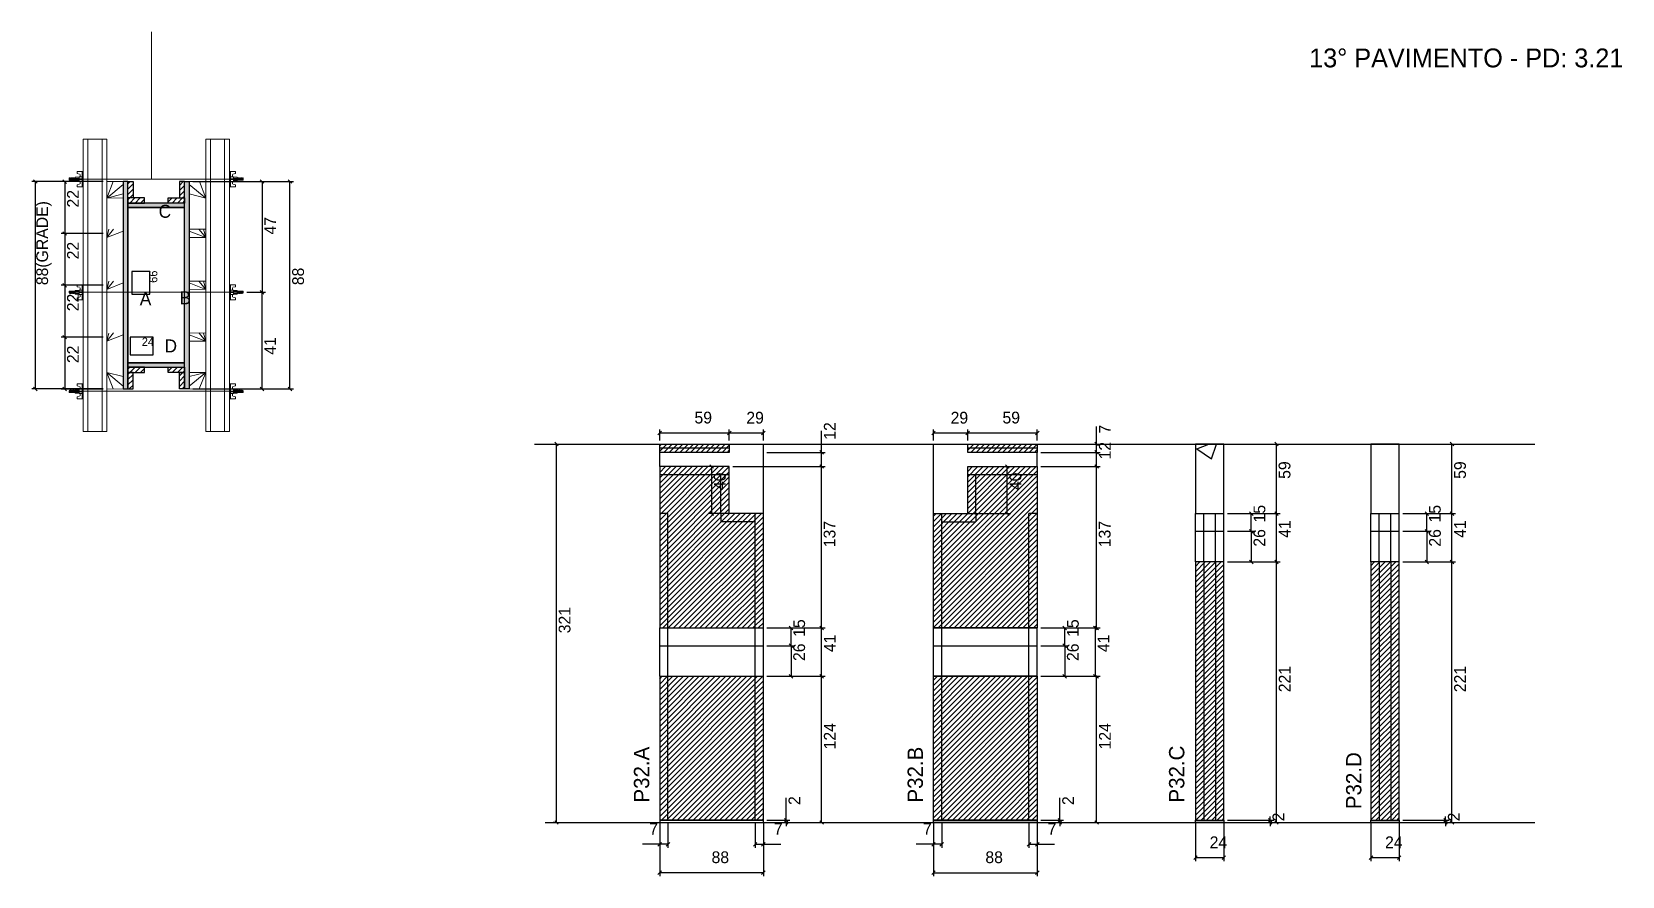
# Model space of a CAD drawing. Header units: metres. Extents: x 2913 to 4262, y 1805 to 2521.
import ezdxf

# ---------------------------------------------------------------- set-up
doc = ezdxf.new("R2010")
doc.units = ezdxf.units.M
for name, color, linetype in [('CHAPA', 7, 'Continuous'), ('COTA', 7, 'Continuous'), ('Hachura', 7, 'Continuous'), ('Madeira', 7, 'Continuous'), ('NIVEL 2° PAV.', 7, 'Continuous'), ('NOMENCLATURA', 7, 'Continuous'), ('Nível', 7, 'Continuous'), ('Painéis', 7, 'Continuous'), ('Perfil Metálico', 7, 'Continuous'), ('SARR_2.2x7', 7, 'Continuous'), ('SARRAFO', 7, 'Continuous'), ('Texto Seção', 7, 'Continuous'), ('TEXTO_GERAL', 7, 'Continuous')]:
    doc.layers.add(name, color=color, linetype=linetype)

msp = doc.modelspace()

# ---------------------------------------------------------------- texts
at = {"layer": 'COTA', "color": 241, "lineweight": 25}
for s, p in [('88(GRADE)', (2926.3, 2306.4)), ('22', (2952.4, 2372.3)), ('47', (3119.7, 2349.4)), ('22', (2952.4, 2328.3)), ('88', (3143.4, 2306.4)), ('22', (2952.4, 2284.3)), ('22', (2952.4, 2240.3)), ('41', (3119.7, 2247.4))]:
    msp.add_text(s, height=10, rotation=90, dxfattribs=at).set_placement(p)
at = {"layer": 'COTA', "color": 1, "lineweight": 25}
msp.add_text('66', height=7, rotation=90, dxfattribs=at).set_placement((3019, 2308.4))
msp.add_text('24', height=7, dxfattribs=at).set_placement((3005.8, 2254.9))
at = {"layer": 'COTA', "color": 240, "lineweight": 25}
for s, p in [('59', (3474.7, 2189.1)), ('29', (3518.7, 2189)), ('29', (3692, 2189)), ('59', (3736, 2189.1)), ('7', (3436.4, 1840.2)), ('7', (3542.1, 1840.2)), ('7', (3668.6, 1840.2)), ('7', (3774.3, 1840.2)), ('24', (3911.8, 1828.8)), ('24', (4060.6, 1828.8)), ('88', (3489.2, 1816.1)), ('88', (3721.5, 1816.1))]:
    msp.add_text(s, height=10, dxfattribs=at).set_placement(p)
for s, p in [('12', (3594.5, 2175.3)), ('7', (3827.9, 2180.5)), ('12', (3827.9, 2158.6)), ('40', (3501.2, 2132.6)), ('40', (3752, 2132.6)), ('59', (3980.3, 2142.1)), ('59', (4129.2, 2142.1)), ('137', (3594.3, 2084.1)), ('137', (3827.7, 2084.1)), ('221', (3980.4, 1961.1)), ('221', (4129.2, 1961.1)), ('124', (3594.5, 1912.6)), ('124', (3827.9, 1912.6)), ('2', (3564.5, 1865.4)), ('2', (3796.7, 1865.4)), ('2', (3975.1, 1851.6)), ('2', (4123.9, 1851.6))]:
    msp.add_text(s, height=10, rotation=90, dxfattribs=at).set_placement(p)
at = {"layer": 'NIVEL 2° PAV.', "color": 240, "lineweight": 25}
msp.add_text('321', height=10, rotation=90, dxfattribs=at).set_placement((3369.5, 2011.1))
at = {"layer": 'NOMENCLATURA', "color": 2, "lineweight": 25}
msp.add_text('13° PAVIMENTO - PD: 3.21', height=16, dxfattribs=at).set_placement((3996.2, 2491.2))
at = {"layer": 'Painéis', "color": 240, "lineweight": 25}
for s, p in [('15', (3959, 2105.1)), ('15', (4107.8, 2105.1)), ('41', (3980.4, 2092.1)), ('41', (4129.2, 2092.1)), ('26', (3959, 2084.6)), ('26', (4107.9, 2084.6)), ('15', (3568.5, 2008.1)), ('15', (3800.7, 2008.1)), ('26', (3568.5, 1987.6)), ('41', (3594.5, 1995.1)), ('26', (3800.7, 1987.6)), ('41', (3826.7, 1995.1))]:
    msp.add_text(s, height=10, rotation=90, dxfattribs=at).set_placement(p)
at = {"layer": 'Texto Seção', "color": 7, "lineweight": 15}
for s, p in [('P32.A', (3436.3, 1867.5)), ('P32.B', (3668.5, 1867.5)), ('P32.C', (3890.3, 1867.5)), ('P32.D', (4040.5, 1861.9))]:
    msp.add_text(s, height=13, rotation=90, dxfattribs=at).set_placement(p)
at = {"layer": 'TEXTO_GERAL', "color": 7, "lineweight": 25}
for s, p in [('C', (3020.1, 2363.6)), ('A', (3004.1, 2289.4)), ('B', (3037.8, 2290.2)), ('D', (3025.1, 2249.4))]:
    msp.add_text(s, height=11, dxfattribs=at).set_placement(p)

# ---------------------------------------------------------------- hatches: boundary and pattern name
at = {"layer": 'COTA'}
h = msp.add_hatch(dxfattribs=at)
h.set_pattern_fill('AR-CONC')
h.paths.add_polyline_path([(3899.8, 2112.6), (3923.8, 2112.6), (3923.8, 2171.6), (3899.8, 2171.6), (3899.8, 2112.6)])
h = msp.add_hatch(dxfattribs=at)
h.set_pattern_fill('AR-CONC')
h.paths.add_polyline_path([(4048.6, 2112.6), (4072.6, 2112.6), (4072.6, 2171.6), (4048.6, 2171.6), (4048.6, 2112.6)])
at = {"layer": 'Hachura'}
h = msp.add_hatch(color=7, dxfattribs=at)
h.dxf.hatch_style = 1
h.paths.add_polyline_path([(2994.1, 2394.4), (2990.1, 2394.4), (2990.1, 2218.4), (2994.1, 2218.4), (2994.1, 2394.4)])
h = msp.add_hatch(dxfattribs=at)
h.set_pattern_fill('ANSI31')
h.paths.add_polyline_path([(2994.1, 2380.4), (2998.5, 2380.4), (2998.5, 2394.4), (2994.1, 2394.4), (2994.1, 2380.4)])
h = msp.add_hatch(dxfattribs=at)
h.set_pattern_fill('ANSI31')
h.paths.add_polyline_path([(3042.1, 2380.4), (3037.7, 2380.4), (3037.7, 2394.4), (3042.1, 2394.4), (3042.1, 2380.4)])
h = msp.add_hatch(color=7, dxfattribs=at)
h.dxf.hatch_style = 1
h.paths.add_polyline_path([(3042.1, 2394.4), (3046.1, 2394.4), (3046.1, 2218.4), (3042.1, 2218.4), (3042.1, 2394.4)])
h = msp.add_hatch(dxfattribs=at)
h.set_pattern_fill('ANSI31')
h.paths.add_polyline_path([(2994.1, 2376), (2994.1, 2380.4), (3008.1, 2380.4), (3008.1, 2376), (2994.1, 2376)])
h = msp.add_hatch(color=7, dxfattribs=at)
h.dxf.hatch_style = 1
h.paths.add_polyline_path([(3042.1, 2372.4), (3042.1, 2376), (2994.1, 2376), (2994.1, 2372.4), (3042.1, 2372.4)])
h = msp.add_hatch(color=7, dxfattribs=at)
h.dxf.hatch_style = 1
h.paths.add_polyline_path([(3042.1, 2372.4), (3042.1, 2376), (2994.1, 2376), (2994.1, 2372.4), (3042.1, 2372.4)])
h = msp.add_hatch(dxfattribs=at)
h.set_pattern_fill('ANSI31')
h.paths.add_polyline_path([(3042.1, 2376), (3042.1, 2380.4), (3028.1, 2380.4), (3028.1, 2376), (3042.1, 2376)])
h = msp.add_hatch(color=7, dxfattribs=at)
h.dxf.hatch_style = 1
h.paths.add_polyline_path([(3042.1, 2236.8), (3042.1, 2240.4), (2994.1, 2240.4), (2994.1, 2236.8), (3042.1, 2236.8)])
h = msp.add_hatch(color=7, dxfattribs=at)
h.dxf.hatch_style = 1
h.paths.add_polyline_path([(3042.1, 2236.8), (3042.1, 2240.4), (2994.1, 2240.4), (2994.1, 2236.8), (3042.1, 2236.8)])
h = msp.add_hatch(dxfattribs=at)
h.set_pattern_fill('ANSI31')
h.paths.add_polyline_path([(2994.1, 2232.4), (2994.1, 2236.8), (3008.1, 2236.8), (3008.1, 2232.4), (2994.1, 2232.4)])
h = msp.add_hatch(dxfattribs=at)
h.set_pattern_fill('ANSI31')
h.paths.add_polyline_path([(2994.1, 2232.4), (2998.5, 2232.4), (2998.5, 2218.4), (2994.1, 2218.4), (2994.1, 2232.4)])
h = msp.add_hatch(dxfattribs=at)
h.set_pattern_fill('ANSI31')
h.paths.add_polyline_path([(3042.1, 2232.4), (3042.1, 2236.8), (3028.1, 2236.8), (3028.1, 2232.4), (3042.1, 2232.4)])
h = msp.add_hatch(dxfattribs=at)
h.set_pattern_fill('ANSI31')
h.paths.add_polyline_path([(3042.1, 2232.4), (3037.7, 2232.4), (3037.7, 2218.4), (3042.1, 2218.4), (3042.1, 2232.4)])
h = msp.add_hatch(dxfattribs=at)
h.set_pattern_fill('ANSI31')
h.paths.add_polyline_path([(3533.2, 1974.6), (3445.2, 1974.6), (3445.2, 1852.6), (3533.2, 1852.6), (3533.2, 1974.6)])
h.paths.add_polyline_path([(3504.2, 2164.6), (3504.2, 2171.6), (3445.2, 2171.6), (3445.2, 2164.6), (3504.2, 2164.6)])
h.paths.add_polyline_path([(3533.2, 2112.6), (3504.2, 2112.6), (3504.2, 2152.6), (3445.2, 2152.6), (3445.2, 2112.6), (3445.2, 2112.6), (3445.2, 2015.6), (3533.2, 2015.6), (3533.2, 2112.6)])
h = msp.add_hatch(dxfattribs=at)
h.set_pattern_fill('ANSI31')
h.paths.add_polyline_path([(3677.5, 1974.6), (3765.5, 1974.6), (3765.5, 1852.6), (3677.5, 1852.6), (3677.5, 1974.6)])
h.paths.add_polyline_path([(3706.5, 2164.6), (3706.5, 2171.6), (3765.5, 2171.6), (3765.5, 2164.6), (3706.5, 2164.6)])
h.paths.add_polyline_path([(3677.5, 2112.6), (3706.5, 2112.6), (3706.5, 2152.6), (3765.5, 2152.6), (3765.5, 2112.6), (3765.5, 2112.6), (3765.5, 2015.6), (3677.5, 2015.6), (3677.5, 2112.6)])
h = msp.add_hatch(dxfattribs=at)
h.set_pattern_fill('ANSI31')
h.paths.add_polyline_path([(3923.8, 2071.6), (3899.8, 2071.6), (3899.8, 1852.6), (3923.8, 1852.6), (3923.8, 2071.6)])
h = msp.add_hatch(dxfattribs=at)
h.set_pattern_fill('ANSI31')
h.paths.add_polyline_path([(4072.6, 2071.6), (4048.6, 2071.6), (4048.6, 1852.6), (4072.6, 1852.6), (4072.6, 2071.6)])

# ---------------------------------------------------------------- linework, layer by layer
at = {"layer": 'CHAPA', "color": 1, "lineweight": 25}
for points in [[(2994.1, 2394.4), (2990.1, 2394.4), (2990.1, 2218.4), (2994.1, 2218.4)], [(2994.1, 2394.4), (2990.1, 2394.4), (2990.1, 2218.4), (2994.1, 2218.4)], [(3042.1, 2394.4), (3046.1, 2394.4), (3046.1, 2218.4), (3042.1, 2218.4)], [(3042.1, 2394.4), (3046.1, 2394.4), (3046.1, 2218.4), (3042.1, 2218.4)], [(3042.1, 2372.4), (3042.1, 2376), (2994.1, 2376), (2994.1, 2372.4)], [(3042.1, 2372.4), (3042.1, 2376), (2994.1, 2376), (2994.1, 2372.4)], [(3042.1, 2236.8), (3042.1, 2240.4), (2994.1, 2240.4), (2994.1, 2236.8)], [(3042.1, 2236.8), (3042.1, 2240.4), (2994.1, 2240.4), (2994.1, 2236.8)]]:
    msp.add_lwpolyline(points, close=True, dxfattribs=at)
at = {"layer": 'COTA', "color": 241, "lineweight": 25}
for p, q in [((2973.1, 2394.4), (2912.5, 2394.4)), ((2915.5, 2218.4), (2915.5, 2394.4)), ((2973.1, 2394.3), (2937.4, 2394.3)), ((2940.4, 2394.3), (2940.4, 2350.3)), ((3049.1, 2394.4), (3134.5, 2394.4)), ((3083.1, 2394.4), (3110.8, 2394.4)), ((3107.8, 2394.4), (3107.8, 2300.4)), ((3131.5, 2218.4), (3131.5, 2394.4)), ((2973.1, 2350.3), (2937.4, 2350.3)), ((2973.1, 2350.3), (2937.4, 2350.3)), ((2940.4, 2350.3), (2940.4, 2306.3)), ((2973.1, 2306.3), (2937.4, 2306.3)), ((2973.1, 2306.3), (2937.4, 2306.3)), ((2940.4, 2306.3), (2940.4, 2262.3)), ((3094.9, 2300.4), (3110.8, 2300.4)), ((3094.9, 2300.4), (3110.8, 2300.4)), ((3107.8, 2218.4), (3107.8, 2300.4)), ((2973.1, 2262.3), (2937.4, 2262.3)), ((2973.1, 2262.3), (2937.4, 2262.3)), ((2940.4, 2262.3), (2940.4, 2218.3)), ((2973.1, 2218.4), (2912.5, 2218.4)), ((2973.1, 2218.3), (2937.4, 2218.3)), ((3049.1, 2218.4), (3134.5, 2218.4)), ((3083.1, 2218.4), (3110.8, 2218.4)), ((3445.2, 2152.6), (3445.2, 2164.6)), ((3504.2, 2171.6), (3533.2, 2171.6)), ((3533.2, 2112.6), (3533.2, 2171.6)), ((3677.5, 2112.6), (3677.5, 2171.6)), ((3677.5, 2171.6), (3706.5, 2171.6)), ((3765.5, 2152.6), (3765.5, 2164.6))]:
    msp.add_line(p, q, dxfattribs=at)
at = {"layer": 'COTA', "color": 0, "lineweight": 25}
for p, q in [((2917, 2392.9), (2914, 2395.9)), ((2941.9, 2392.8), (2938.9, 2395.8)), ((3109.3, 2392.9), (3106.3, 2395.9)), ((3133, 2392.9), (3130, 2395.9)), ((2938.9, 2351.8), (2941.9, 2348.8)), ((2941.9, 2348.8), (2938.9, 2351.8)), ((2938.9, 2307.8), (2941.9, 2304.8)), ((2941.9, 2304.8), (2938.9, 2307.8)), ((3109.3, 2298.9), (3106.3, 2301.9)), ((3106.3, 2301.9), (3109.3, 2298.9)), ((2938.9, 2263.8), (2941.9, 2260.8)), ((2941.9, 2260.8), (2938.9, 2263.8)), ((2914, 2219.9), (2917, 2216.9)), ((2938.9, 2219.8), (2941.9, 2216.8)), ((3106.3, 2219.9), (3109.3, 2216.9)), ((3130, 2219.9), (3133, 2216.9)), ((3446.7, 2182.5), (3443.7, 2179.5)), ((3502.7, 2179.5), (3505.7, 2182.5)), ((3505.7, 2182.5), (3502.7, 2179.5)), ((3531.7, 2179.5), (3534.7, 2182.5)), ((3679, 2182.5), (3676, 2179.5)), ((3705, 2179.5), (3708, 2182.5)), ((3708, 2182.5), (3705, 2179.5)), ((3764, 2179.5), (3767, 2182.5)), ((3817.4, 2170.1), (3814.4, 2173.1)), ((3970, 2170.1), (3967, 2173.1)), ((4118.8, 2170.1), (4115.8, 2173.1)), ((3584.1, 2163.1), (3581.1, 2166.1)), ((3817.4, 2163.1), (3814.4, 2166.1)), ((3814.4, 2166.1), (3817.4, 2163.1)), ((3490.8, 2151.1), (3487.8, 2154.1)), ((3584.1, 2151.1), (3581.1, 2154.1)), ((3581.1, 2154.1), (3584.1, 2151.1)), ((3741.6, 2151.1), (3738.6, 2154.1)), ((3817.4, 2151.1), (3814.4, 2154.1)), ((3814.4, 2154.1), (3817.4, 2151.1)), ((3487.8, 2114.1), (3490.8, 2111.1)), ((3738.6, 2114.1), (3741.6, 2111.1)), ((3967, 2114.1), (3970, 2111.1)), ((4115.8, 2114.1), (4118.8, 2111.1)), ((3970, 2070.1), (3967, 2073.1)), ((4118.8, 2070.1), (4115.8, 2073.1)), ((3581.1, 2017.1), (3584.1, 2014.1)), ((3814.4, 2017.1), (3817.4, 2014.1)), ((3584.1, 1973.1), (3581.1, 1976.1)), ((3817.4, 1973.1), (3814.4, 1976.1)), ((3551, 1854.1), (3554, 1851.1)), ((3554, 1849.1), (3551, 1852.1)), ((3581.1, 1852.1), (3584.1, 1849.1)), ((3783.2, 1854.1), (3786.2, 1851.1)), ((3786.2, 1849.1), (3783.2, 1852.1)), ((3814.4, 1852.1), (3817.4, 1849.1)), ((3961.6, 1854.1), (3964.6, 1851.1)), ((3964.6, 1849.1), (3961.6, 1852.1)), ((3967, 1852.1), (3970, 1849.1)), ((4110.4, 1854.1), (4113.4, 1851.1)), ((4113.4, 1849.1), (4110.4, 1852.1)), ((4115.8, 1852.1), (4118.8, 1849.1)), ((3446.7, 1833.6), (3443.7, 1830.6)), ((3450.7, 1830.6), (3453.7, 1833.6)), ((3527.7, 1833.6), (3524.7, 1830.6)), ((3531.7, 1830.6), (3534.7, 1833.6)), ((3679, 1833.6), (3676, 1830.6)), ((3683, 1830.6), (3686, 1833.6)), ((3760, 1833.6), (3757, 1830.6)), ((3764, 1830.6), (3767, 1833.6)), ((3901.3, 1822.3), (3898.3, 1819.3)), ((3922.3, 1819.3), (3925.3, 1822.3)), ((4050.1, 1822.3), (4047.1, 1819.3)), ((4071.1, 1819.3), (4074.1, 1822.3)), ((3446.7, 1809.5), (3443.7, 1806.5)), ((3531.7, 1806.5), (3534.7, 1809.5)), ((3679, 1809.5), (3676, 1806.5)), ((3764, 1806.5), (3767, 1809.5))]:
    msp.add_line(p, q, dxfattribs=at)
at = {"layer": 'COTA', "color": 180, "lineweight": 25}
for p, q in [((3012.5, 2317.9), (2997.5, 2317.9)), ((2997.5, 2317.9), (2997.5, 2298.9)), ((3012.5, 2298.9), (3012.5, 2317.9)), ((2997.5, 2298.9), (3012.5, 2298.9)), ((3015.6, 2262.4), (2996, 2262.4)), ((2996, 2262.4), (2996, 2247.4)), ((3015.6, 2247.4), (3015.6, 2262.4)), ((2996, 2247.4), (3015.6, 2247.4))]:
    msp.add_line(p, q, dxfattribs=at)
at = {"layer": 'COTA', "color": 4, "lineweight": 25}
for p, q in [((3815.9, 2171.6), (3815.9, 2186.4)), ((3445.2, 2174.6), (3445.2, 2184)), ((3504.2, 2181), (3445.2, 2181)), ((3504.2, 2174.6), (3504.2, 2184)), ((3504.2, 2174.6), (3504.2, 2184)), ((3533.2, 2181), (3504.2, 2181)), ((3533.2, 2174.6), (3533.2, 2184)), ((3582.6, 2164.6), (3582.6, 2182.9)), ((3677.5, 2174.6), (3677.5, 2184)), ((3706.5, 2181), (3677.5, 2181)), ((3706.5, 2174.6), (3706.5, 2184)), ((3706.5, 2174.6), (3706.5, 2184)), ((3765.5, 2181), (3706.5, 2181)), ((3765.5, 2174.6), (3765.5, 2184)), ((3536.2, 2164.6), (3585.6, 2164.6)), ((3582.6, 2152.6), (3582.6, 2164.6)), ((3768.5, 2171.6), (3818.9, 2171.6)), ((3768.5, 2164.6), (3818.9, 2164.6)), ((3768.5, 2164.6), (3818.9, 2164.6)), ((3815.9, 2164.6), (3815.9, 2171.6)), ((3815.9, 2152.6), (3815.9, 2164.6)), ((3926.8, 2171.6), (3971.5, 2171.6)), ((3968.5, 2112.6), (3968.5, 2171.6)), ((4075.6, 2171.6), (4120.3, 2171.6)), ((4117.3, 2112.6), (4117.3, 2171.6)), ((3501.2, 2152.6), (3486.3, 2152.6)), ((3489.3, 2112.6), (3489.3, 2152.6)), ((3507.2, 2152.6), (3585.6, 2152.6)), ((3507.2, 2152.6), (3585.6, 2152.6)), ((3582.6, 2015.6), (3582.6, 2152.6)), ((3709.5, 2152.6), (3743.1, 2152.6)), ((3740.1, 2112.6), (3740.1, 2152.6)), ((3768.5, 2152.6), (3818.9, 2152.6)), ((3768.5, 2152.6), (3818.9, 2152.6)), ((3815.9, 2015.6), (3815.9, 2152.6)), ((3501.2, 2112.6), (3486.3, 2112.6)), ((3709.5, 2112.6), (3743.1, 2112.6)), ((3926.8, 2112.6), (3971.5, 2112.6)), ((4075.6, 2112.6), (4120.3, 2112.6)), ((3926.8, 2071.6), (3971.5, 2071.6)), ((3968.5, 1850.6), (3968.5, 2071.6)), ((4075.6, 2071.6), (4120.3, 2071.6)), ((4117.3, 1850.6), (4117.3, 2071.6)), ((3536.2, 2015.6), (3585.6, 2015.6)), ((3768.5, 2015.6), (3818.9, 2015.6)), ((3536.2, 1974.6), (3585.6, 1974.6)), ((3582.6, 1850.6), (3582.6, 1974.6)), ((3768.5, 1974.6), (3818.9, 1974.6)), ((3815.9, 1850.6), (3815.9, 1974.6)), ((3552.5, 1852.6), (3552.5, 1871.4)), ((3784.7, 1852.6), (3784.7, 1871.4)), ((3445.2, 1849.6), (3445.2, 1805)), ((3452.2, 1849.6), (3452.2, 1829.1)), ((3526.2, 1849.6), (3526.2, 1829.1)), ((3533.2, 1849.6), (3533.2, 1805)), ((3536.2, 1852.6), (3555.5, 1852.6)), ((3536.2, 1850.6), (3555.5, 1850.6)), ((3536.2, 1850.6), (3585.6, 1850.6)), ((3552.5, 1850.6), (3552.5, 1852.6)), ((3552.5, 1850.6), (3552.5, 1847.6)), ((3677.5, 1849.6), (3677.5, 1805)), ((3684.5, 1849.6), (3684.5, 1829.1)), ((3758.5, 1849.6), (3758.5, 1829.1)), ((3765.5, 1849.6), (3765.5, 1805)), ((3768.5, 1852.6), (3787.7, 1852.6)), ((3768.5, 1850.6), (3787.7, 1850.6)), ((3768.5, 1850.6), (3818.9, 1850.6)), ((3784.7, 1850.6), (3784.7, 1852.6)), ((3784.7, 1850.6), (3784.7, 1847.6)), ((3899.8, 1849.6), (3899.8, 1817.8)), ((3923.8, 1849.6), (3923.8, 1817.8)), ((3926.8, 1852.6), (3966.1, 1852.6)), ((3926.8, 1850.6), (3966.1, 1850.6)), ((3926.8, 1850.6), (3971.5, 1850.6)), ((3963.1, 1852.6), (3963.1, 1855.6)), ((3963.1, 1850.6), (3963.1, 1852.6)), ((3963.1, 1850.6), (3963.1, 1847.6)), ((4048.6, 1849.6), (4048.6, 1817.8)), ((4072.6, 1849.6), (4072.6, 1817.8)), ((4075.6, 1852.6), (4114.9, 1852.6)), ((4075.6, 1850.6), (4114.9, 1850.6)), ((4075.6, 1850.6), (4120.3, 1850.6)), ((4111.9, 1852.6), (4111.9, 1855.6)), ((4111.9, 1850.6), (4111.9, 1852.6)), ((4111.9, 1850.6), (4111.9, 1847.6)), ((3445.2, 1847.6), (3445.2, 1829.1)), ((3533.2, 1847.6), (3533.2, 1829.1)), ((3677.5, 1847.6), (3677.5, 1829.1)), ((3765.5, 1847.6), (3765.5, 1829.1)), ((3445.2, 1832.1), (3430.5, 1832.1)), ((3452.2, 1832.1), (3445.2, 1832.1)), ((3526.2, 1832.1), (3533.2, 1832.1)), ((3533.2, 1832.1), (3548, 1832.1)), ((3677.5, 1832.1), (3662.7, 1832.1)), ((3684.5, 1832.1), (3677.5, 1832.1)), ((3758.5, 1832.1), (3765.5, 1832.1)), ((3765.5, 1832.1), (3780.2, 1832.1)), ((3533.2, 1808), (3445.2, 1808)), ((3677.5, 1808), (3765.5, 1808)), ((3899.8, 1820.8), (3923.8, 1820.8)), ((4048.6, 1820.8), (4072.6, 1820.8))]:
    msp.add_line(p, q, dxfattribs=at)
at = {"layer": 'COTA', "color": 241, "lineweight": 25}
for points in [[(3923.8, 2112.6), (3923.8, 2171.6), (3899.8, 2171.6), (3899.8, 2112.6)], [(4072.6, 2112.6), (4072.6, 2171.6), (4048.6, 2171.6), (4048.6, 2112.6)]]:
    msp.add_lwpolyline(points, dxfattribs=at)
at = {"layer": 'Hachura', "color": 0, "lineweight": 9}
for p, q in [((2956.1, 2402.8), (2950.9, 2402.8)), ((2950.9, 2402.8), (2950.9, 2401.1)), ((2955.1, 2402.7), (2956.1, 2402.7)), ((2955.1, 2402.5), (2956.1, 2402.5)), ((2955.1, 2402.1), (2956.1, 2402.1)), ((2955.2, 2402.8), (2955.2, 2389.9)), ((2955.2, 2402.8), (2955.2, 2397.7)), ((2956.1, 2389.9), (2956.1, 2402.8)), ((3080.1, 2389.9), (3080.1, 2402.8)), ((3080.1, 2402.8), (3085.2, 2402.8)), ((3081, 2402.7), (3080.1, 2402.7)), ((3081, 2402.5), (3080.1, 2402.5)), ((3081, 2402.1), (3080.1, 2402.1)), ((3081, 2402.8), (3081, 2389.9)), ((3081, 2402.8), (3081, 2397.7)), ((3085.2, 2402.8), (3085.2, 2401.1)), ((2944.6, 2397.4), (2944.3, 2397.1)), ((2944.3, 2397.1), (2944.3, 2395.8)), ((2944.6, 2395.5), (2944.3, 2395.8)), ((2944.9, 2397.4), (2944.6, 2397.4)), ((2944.6, 2395.5), (2944.6, 2397.4)), ((2945.2, 2395.5), (2944.6, 2396.7)), ((2945.2, 2395.4), (2944.6, 2396.5)), ((2944.6, 2396), (2944.9, 2395.3)), ((2944.6, 2395.7), (2944.7, 2395.5)), ((2944.9, 2397.4), (2945.9, 2395.5)), ((2944.9, 2397.4), (2945.9, 2395.5)), ((2945, 2397.5), (2946.1, 2395.3)), ((2946.3, 2395.4), (2945.2, 2397.5)), ((2945.2, 2395.5), (2945.9, 2395.5)), ((2946.1, 2397.4), (2945.4, 2397.4)), ((2946.4, 2395.5), (2945.4, 2397.4)), ((2946.1, 2397.4), (2947, 2395.5)), ((2946.2, 2397.5), (2947.2, 2395.3)), ((2947.5, 2395.4), (2946.4, 2397.5)), ((2947, 2395.5), (2946.4, 2395.5)), ((2947.2, 2397.4), (2946.6, 2397.4)), ((2947.6, 2395.5), (2946.6, 2397.4)), ((2946.8, 2397.4), (2946.6, 2397.4)), ((2947.2, 2397.4), (2948.2, 2395.5)), ((2947.3, 2397.5), (2948.4, 2395.3)), ((2948.6, 2395.4), (2947.6, 2397.5)), ((2947.8, 2395.5), (2947.6, 2395.5)), ((2948.4, 2397.4), (2947.7, 2397.4)), ((2948.7, 2395.5), (2947.7, 2397.4)), ((2947.8, 2395.5), (2948.2, 2395.5)), ((2948.4, 2397.4), (2949.4, 2395.5)), ((2949.4, 2396.2), (2948.7, 2397.5)), ((2948.7, 2395.5), (2949.4, 2395.5)), ((2949.4, 2396.5), (2948.9, 2397.4)), ((2949.4, 2397.4), (2948.9, 2397.4)), ((2949.4, 2394.7), (2949.4, 2398)), ((2949.4, 2394.7), (2949.4, 2398)), ((2949.4, 2398), (2952.6, 2398)), ((2949.4, 2397), (2952.6, 2397)), ((2949.4, 2395.5), (2952.6, 2395.5)), ((2952.6, 2394.7), (2949.4, 2394.7)), ((2950.9, 2401.1), (2953.1, 2400.6)), ((2950.9, 2391.6), (2953.1, 2392.2)), ((2950.9, 2389.9), (2950.9, 2391.6)), ((2955.2, 2389.9), (2950.9, 2389.9)), ((2952.6, 2398.3), (2952.6, 2394.4)), ((2955.2, 2398.3), (2952.6, 2398.3)), ((2952.6, 2394.4), (2952.6, 2394.7)), ((2952.6, 2394.4), (2952.6, 2394.7)), ((2952.6, 2394.4), (2955.2, 2394.4)), ((2955.2, 2396.7), (2953.2, 2396.7)), ((2953.2, 2396.2), (2955.2, 2396.2)), ((2953.4, 2400.2), (2953.4, 2398.3)), ((2953.4, 2392.5), (2953.4, 2394.4)), ((2955.1, 2401.7), (2956.1, 2401.7)), ((2955.1, 2400.8), (2956.1, 2400.8)), ((2955.1, 2399.4), (2956.1, 2399.4)), ((2955.1, 2393.3), (2956.1, 2393.3)), ((2955.1, 2391.9), (2956.1, 2391.9)), ((2955.1, 2391.1), (2956.1, 2391.1)), ((2955.1, 2390.6), (2956.1, 2390.6)), ((2955.1, 2390.3), (2956.1, 2390.3)), ((2955.1, 2390), (2956.1, 2390)), ((2955.2, 2396.4), (2955.2, 2398.3)), ((2955.2, 2397.7), (2955.2, 2397)), ((2955.2, 2396.4), (2956.1, 2396.4)), ((2955.2, 2389.9), (2956.1, 2389.9)), ((2955.5, 2397.3), (2955.3, 2397.3)), ((2955.3, 2395.4), (2955.7, 2395.4)), ((2955.9, 2397.3), (2955.5, 2397.3)), ((2956.1, 2390.9), (2956.1, 2398.7)), ((3081, 2401.7), (3080.1, 2401.7)), ((3081, 2400.8), (3080.1, 2400.8)), ((3081, 2399.4), (3080.1, 2399.4)), ((3080.1, 2390.9), (3080.1, 2398.7)), ((3081, 2396.4), (3080.1, 2396.4)), ((3081, 2393.3), (3080.1, 2393.3)), ((3081, 2391.9), (3080.1, 2391.9)), ((3081, 2391.1), (3080.1, 2391.1)), ((3081, 2390.6), (3080.1, 2390.6)), ((3081, 2390.3), (3080.1, 2390.3)), ((3081, 2390), (3080.1, 2390)), ((3081, 2389.9), (3080.1, 2389.9)), ((3080.2, 2397.3), (3080.7, 2397.3)), ((3080.8, 2395.4), (3080.4, 2395.4)), ((3080.7, 2397.3), (3080.9, 2397.3)), ((3081, 2396.4), (3081, 2398.3)), ((3081, 2398.3), (3083.6, 2398.3)), ((3081, 2397.7), (3081, 2397)), ((3081, 2396.7), (3083, 2396.7)), ((3083, 2396.2), (3081, 2396.2)), ((3083.6, 2394.4), (3081, 2394.4)), ((3081, 2389.9), (3085.2, 2389.9)), ((3082.8, 2400.2), (3082.8, 2398.3)), ((3082.8, 2392.5), (3082.8, 2394.4)), ((3085.2, 2401.1), (3083, 2400.6)), ((3085.2, 2391.6), (3083, 2392.2)), ((3083.6, 2398.3), (3083.6, 2394.4)), ((3086.8, 2398), (3083.6, 2398)), ((3086.8, 2397), (3083.6, 2397)), ((3086.8, 2395.5), (3083.6, 2395.5)), ((3083.6, 2394.7), (3086.8, 2394.7)), ((3083.6, 2394.4), (3083.6, 2394.7)), ((3083.6, 2394.4), (3083.6, 2394.7)), ((3085.2, 2389.9), (3085.2, 2391.6)), ((3086.7, 2394.7), (3086.7, 2398)), ((3086.8, 2394.7), (3086.8, 2398)), ((3086.8, 2396.2), (3087.4, 2397.5)), ((3087.7, 2397.4), (3086.8, 2395.5)), ((3086.8, 2396.5), (3087.2, 2397.4)), ((3086.8, 2397.4), (3087.2, 2397.4)), ((3087.4, 2395.5), (3086.8, 2395.5)), ((3087.4, 2395.5), (3088.4, 2397.4)), ((3087.5, 2395.4), (3088.6, 2397.5)), ((3088.8, 2397.5), (3087.7, 2395.3)), ((3087.7, 2397.4), (3088.4, 2397.4)), ((3088.9, 2397.4), (3087.9, 2395.5)), ((3088.4, 2395.5), (3087.9, 2395.5)), ((3088.4, 2395.5), (3088.6, 2395.5)), ((3088.6, 2395.5), (3089.5, 2397.4)), ((3088.7, 2395.4), (3089.7, 2397.5)), ((3090, 2397.5), (3088.9, 2395.3)), ((3088.9, 2397.4), (3089.5, 2397.4)), ((3090.1, 2397.4), (3089.1, 2395.5)), ((3089.1, 2395.5), (3089.7, 2395.5)), ((3089.3, 2397.4), (3089.5, 2397.4)), ((3089.7, 2395.5), (3090.7, 2397.4)), ((3089.8, 2395.4), (3090.9, 2397.5)), ((3091.1, 2397.5), (3090.1, 2395.3)), ((3090.1, 2397.4), (3090.7, 2397.4)), ((3091.2, 2397.4), (3090.3, 2395.5)), ((3091.2, 2397.4), (3090.3, 2395.5)), ((3090.9, 2395.5), (3090.3, 2395.5)), ((3090.9, 2395.5), (3091.5, 2396.7)), ((3091, 2395.4), (3091.5, 2396.5)), ((3091.2, 2397.4), (3091.5, 2397.4)), ((3091.5, 2396), (3091.2, 2395.3)), ((3091.5, 2395.7), (3091.4, 2395.5)), ((3091.5, 2397.4), (3091.9, 2397.1)), ((3091.5, 2395.5), (3091.5, 2397.4)), ((3091.5, 2395.5), (3091.9, 2395.8)), ((3091.9, 2397.1), (3091.9, 2395.8)), ((2944.6, 2301.4), (2944.3, 2301.1)), ((2944.3, 2301.1), (2944.3, 2299.8)), ((2944.6, 2299.5), (2944.3, 2299.8)), ((2944.9, 2301.4), (2944.6, 2301.4)), ((2944.6, 2299.5), (2944.6, 2301.4)), ((2945.2, 2299.5), (2944.6, 2300.7)), ((2945.2, 2299.4), (2944.6, 2300.5)), ((2944.6, 2300), (2944.9, 2299.3)), ((2944.6, 2299.7), (2944.7, 2299.5)), ((2944.9, 2301.4), (2945.9, 2299.5)), ((2944.9, 2301.4), (2945.9, 2299.5)), ((2945, 2301.5), (2946.1, 2299.3)), ((2946.3, 2299.4), (2945.2, 2301.5)), ((2945.2, 2299.5), (2945.9, 2299.5)), ((2946.1, 2301.4), (2945.4, 2301.4)), ((2946.4, 2299.5), (2945.4, 2301.4)), ((2946.1, 2301.4), (2947, 2299.5)), ((2946.2, 2301.5), (2947.2, 2299.3)), ((2947.5, 2299.4), (2946.4, 2301.5)), ((2947, 2299.5), (2946.4, 2299.5)), ((2947.2, 2301.4), (2946.6, 2301.4)), ((2947.6, 2299.5), (2946.6, 2301.4)), ((2946.8, 2301.4), (2946.6, 2301.4)), ((2947.2, 2301.4), (2948.2, 2299.5)), ((2947.3, 2301.5), (2948.4, 2299.3)), ((2948.6, 2299.4), (2947.6, 2301.5)), ((2947.8, 2299.5), (2947.6, 2299.5)), ((2948.4, 2301.4), (2947.7, 2301.4)), ((2948.7, 2299.5), (2947.7, 2301.4)), ((2947.8, 2299.5), (2948.2, 2299.5)), ((2948.4, 2301.4), (2949.4, 2299.5)), ((2949.4, 2300.2), (2948.7, 2301.5)), ((2948.7, 2299.5), (2949.4, 2299.5)), ((2949.4, 2300.5), (2948.9, 2301.4)), ((2949.4, 2301.4), (2948.9, 2301.4)), ((2949.4, 2298.7), (2949.4, 2302)), ((2949.4, 2298.7), (2949.4, 2302)), ((2949.4, 2302), (2952.6, 2302)), ((2949.4, 2301), (2952.6, 2301)), ((2949.4, 2299.5), (2952.6, 2299.5)), ((2952.6, 2298.7), (2949.4, 2298.7)), ((2956.1, 2306.8), (2950.9, 2306.8)), ((2950.9, 2306.8), (2950.9, 2305.1)), ((2950.9, 2305.1), (2953.1, 2304.6)), ((2950.9, 2295.6), (2953.1, 2296.2)), ((2950.9, 2293.9), (2950.9, 2295.6)), ((2955.2, 2293.9), (2950.9, 2293.9)), ((2952.6, 2302.3), (2952.6, 2298.4)), ((2955.2, 2302.3), (2952.6, 2302.3)), ((2952.6, 2298.4), (2952.6, 2298.7)), ((2952.6, 2298.4), (2952.6, 2298.7)), ((2952.6, 2298.4), (2955.2, 2298.4)), ((2955.2, 2300.7), (2953.2, 2300.7)), ((2953.2, 2300.2), (2955.2, 2300.2)), ((2953.4, 2304.2), (2953.4, 2302.3)), ((2953.4, 2296.5), (2953.4, 2298.4)), ((2955.1, 2306.7), (2956.1, 2306.7)), ((2955.1, 2306.5), (2956.1, 2306.5)), ((2955.1, 2306.1), (2956.1, 2306.1)), ((2955.1, 2305.7), (2956.1, 2305.7)), ((2955.1, 2304.8), (2956.1, 2304.8)), ((2955.1, 2303.4), (2956.1, 2303.4)), ((2955.1, 2297.3), (2956.1, 2297.3)), ((2955.1, 2295.9), (2956.1, 2295.9)), ((2955.1, 2295.1), (2956.1, 2295.1)), ((2955.1, 2294.6), (2956.1, 2294.6)), ((2955.1, 2294.3), (2956.1, 2294.3)), ((2955.1, 2294), (2956.1, 2294)), ((2955.2, 2306.8), (2955.2, 2293.9)), ((2955.2, 2306.8), (2955.2, 2301.7)), ((2955.2, 2300.4), (2955.2, 2302.3)), ((2955.2, 2301.7), (2955.2, 2301)), ((2955.2, 2300.4), (2956.1, 2300.4)), ((2955.2, 2293.9), (2956.1, 2293.9)), ((2955.5, 2301.3), (2955.3, 2301.3)), ((2955.3, 2299.4), (2955.7, 2299.4)), ((2955.9, 2301.3), (2955.5, 2301.3)), ((2956.1, 2293.9), (2956.1, 2306.8)), ((2956.1, 2294.9), (2956.1, 2302.7)), ((3080.1, 2293.9), (3080.1, 2306.8)), ((3080.1, 2306.8), (3085.2, 2306.8)), ((3081, 2306.7), (3080.1, 2306.7)), ((3081, 2306.5), (3080.1, 2306.5)), ((3081, 2306.1), (3080.1, 2306.1)), ((3081, 2305.7), (3080.1, 2305.7)), ((3081, 2304.8), (3080.1, 2304.8)), ((3081, 2303.4), (3080.1, 2303.4)), ((3080.1, 2294.9), (3080.1, 2302.7)), ((3081, 2300.4), (3080.1, 2300.4)), ((3081, 2297.3), (3080.1, 2297.3)), ((3081, 2295.9), (3080.1, 2295.9)), ((3081, 2295.1), (3080.1, 2295.1)), ((3081, 2294.6), (3080.1, 2294.6)), ((3081, 2294.3), (3080.1, 2294.3)), ((3081, 2294), (3080.1, 2294)), ((3081, 2293.9), (3080.1, 2293.9)), ((3080.2, 2301.3), (3080.7, 2301.3)), ((3080.8, 2299.4), (3080.4, 2299.4)), ((3080.7, 2301.3), (3080.9, 2301.3)), ((3081, 2306.8), (3081, 2293.9)), ((3081, 2306.8), (3081, 2301.7)), ((3081, 2300.4), (3081, 2302.3)), ((3081, 2302.3), (3083.6, 2302.3)), ((3081, 2301.7), (3081, 2301)), ((3081, 2300.7), (3083, 2300.7)), ((3083, 2300.2), (3081, 2300.2)), ((3083.6, 2298.4), (3081, 2298.4)), ((3081, 2293.9), (3085.2, 2293.9)), ((3082.8, 2304.2), (3082.8, 2302.3)), ((3082.8, 2296.5), (3082.8, 2298.4)), ((3085.2, 2305.1), (3083, 2304.6)), ((3085.2, 2295.6), (3083, 2296.2)), ((3083.6, 2302.3), (3083.6, 2298.4)), ((3086.8, 2302), (3083.6, 2302)), ((3086.8, 2301), (3083.6, 2301)), ((3086.8, 2299.5), (3083.6, 2299.5)), ((3083.6, 2298.7), (3086.8, 2298.7)), ((3083.6, 2298.4), (3083.6, 2298.7)), ((3083.6, 2298.4), (3083.6, 2298.7)), ((3085.2, 2306.8), (3085.2, 2305.1)), ((3085.2, 2293.9), (3085.2, 2295.6)), ((3086.7, 2298.7), (3086.7, 2302)), ((3086.8, 2298.7), (3086.8, 2302)), ((3086.8, 2300.2), (3087.4, 2301.5)), ((3087.7, 2301.4), (3086.8, 2299.5)), ((3086.8, 2300.5), (3087.2, 2301.4)), ((3086.8, 2301.4), (3087.2, 2301.4)), ((3087.4, 2299.5), (3086.8, 2299.5)), ((3087.4, 2299.5), (3088.4, 2301.4)), ((3087.5, 2299.4), (3088.6, 2301.5)), ((3088.8, 2301.5), (3087.7, 2299.3)), ((3087.7, 2301.4), (3088.4, 2301.4)), ((3088.9, 2301.4), (3087.9, 2299.5)), ((3088.4, 2299.5), (3087.9, 2299.5)), ((3088.4, 2299.5), (3088.6, 2299.5)), ((3088.6, 2299.5), (3089.5, 2301.4)), ((3088.7, 2299.4), (3089.7, 2301.5)), ((3090, 2301.5), (3088.9, 2299.3)), ((3088.9, 2301.4), (3089.5, 2301.4)), ((3090.1, 2301.4), (3089.1, 2299.5)), ((3089.1, 2299.5), (3089.7, 2299.5)), ((3089.3, 2301.4), (3089.5, 2301.4)), ((3089.7, 2299.5), (3090.7, 2301.4)), ((3089.8, 2299.4), (3090.9, 2301.5)), ((3091.1, 2301.5), (3090.1, 2299.3)), ((3090.1, 2301.4), (3090.7, 2301.4)), ((3091.2, 2301.4), (3090.3, 2299.5)), ((3091.2, 2301.4), (3090.3, 2299.5)), ((3090.9, 2299.5), (3090.3, 2299.5)), ((3090.9, 2299.5), (3091.5, 2300.7)), ((3091, 2299.4), (3091.5, 2300.5)), ((3091.2, 2301.4), (3091.5, 2301.4)), ((3091.5, 2300), (3091.2, 2299.3)), ((3091.5, 2299.7), (3091.4, 2299.5)), ((3091.5, 2301.4), (3091.9, 2301.1)), ((3091.5, 2299.5), (3091.5, 2301.4)), ((3091.5, 2299.5), (3091.9, 2299.8)), ((3091.9, 2301.1), (3091.9, 2299.8)), ((2944.6, 2217.3), (2944.3, 2216.9)), ((2944.3, 2215.6), (2944.3, 2216.9)), ((2944.6, 2215.3), (2944.3, 2215.6)), ((2944.6, 2216.7), (2944.9, 2217.4)), ((2945.2, 2217.4), (2944.6, 2216.2)), ((2944.6, 2217), (2944.7, 2217.3)), ((2945.2, 2217.3), (2944.6, 2216)), ((2944.6, 2217.3), (2944.6, 2215.3)), ((2944.9, 2215.3), (2944.6, 2215.3)), ((2944.9, 2215.3), (2945.9, 2217.3)), ((2944.9, 2215.3), (2945.9, 2217.3)), ((2945, 2215.3), (2946.1, 2217.4)), ((2946.3, 2217.4), (2945.2, 2215.2)), ((2945.2, 2217.3), (2945.9, 2217.3)), ((2946.4, 2217.3), (2945.4, 2215.3)), ((2946.1, 2215.3), (2945.4, 2215.3)), ((2946.1, 2215.3), (2947, 2217.3)), ((2946.2, 2215.3), (2947.2, 2217.4)), ((2947.5, 2217.4), (2946.4, 2215.2)), ((2947, 2217.3), (2946.4, 2217.3)), ((2947.6, 2217.3), (2946.6, 2215.3)), ((2947.2, 2215.3), (2946.6, 2215.3)), ((2946.8, 2215.3), (2946.6, 2215.3)), ((2947.2, 2215.3), (2948.2, 2217.3)), ((2947.3, 2215.3), (2948.4, 2217.4)), ((2948.6, 2217.4), (2947.6, 2215.2)), ((2947.8, 2217.3), (2947.6, 2217.3)), ((2948.7, 2217.3), (2947.7, 2215.3)), ((2948.4, 2215.3), (2947.7, 2215.3)), ((2947.8, 2217.3), (2948.2, 2217.3)), ((2948.4, 2215.3), (2949.4, 2217.3)), ((2948.7, 2217.3), (2949.4, 2217.3)), ((2949.4, 2216.5), (2948.7, 2215.2)), ((2949.4, 2216.2), (2948.9, 2215.3)), ((2949.4, 2215.3), (2948.9, 2215.3)), ((2949.4, 2218), (2949.4, 2214.7)), ((2949.4, 2218), (2949.4, 2214.7)), ((2952.6, 2218), (2949.4, 2218)), ((2949.4, 2217.3), (2952.6, 2217.3)), ((2949.4, 2215.7), (2952.6, 2215.7)), ((2949.4, 2214.7), (2952.6, 2214.7)), ((2955.2, 2222.8), (2950.9, 2222.8)), ((2950.9, 2222.8), (2950.9, 2221.1)), ((2950.9, 2221.1), (2953.1, 2220.5)), ((2952.6, 2214.4), (2952.6, 2218.3)), ((2952.6, 2218.3), (2955.2, 2218.3)), ((2952.6, 2218.3), (2952.6, 2218)), ((2952.6, 2218.3), (2952.6, 2218)), ((2955.2, 2214.4), (2952.6, 2214.4)), ((2953.2, 2216.6), (2955.2, 2216.6)), ((2955.2, 2216), (2953.2, 2216)), ((2953.4, 2220.2), (2953.4, 2218.3)), ((2953.4, 2212.5), (2953.4, 2214.4)), ((2955.1, 2222.7), (2956.1, 2222.7)), ((2955.1, 2222.5), (2956.1, 2222.5)), ((2955.1, 2222.1), (2956.1, 2222.1)), ((2955.1, 2221.7), (2956.1, 2221.7)), ((2955.1, 2220.8), (2956.1, 2220.8)), ((2955.1, 2219.4), (2956.1, 2219.4)), ((2955.1, 2213.3), (2956.1, 2213.3)), ((2955.2, 2209.9), (2955.2, 2222.8)), ((2955.2, 2222.8), (2956.1, 2222.8)), ((2955.2, 2216.4), (2955.2, 2214.4)), ((2955.2, 2216.4), (2956.1, 2216.4)), ((2955.2, 2215.1), (2955.2, 2215.7)), ((2955.2, 2209.9), (2955.2, 2215.1)), ((2955.3, 2217.3), (2955.7, 2217.3)), ((2955.5, 2215.4), (2955.3, 2215.4)), ((2955.9, 2215.4), (2955.5, 2215.4)), ((2956.1, 2222.8), (2956.1, 2209.9)), ((2956.1, 2221.9), (2956.1, 2214)), ((3080.1, 2222.8), (3080.1, 2209.9)), ((3081, 2222.8), (3080.1, 2222.8)), ((3081, 2222.7), (3080.1, 2222.7)), ((3081, 2222.5), (3080.1, 2222.5)), ((3081, 2222.1), (3080.1, 2222.1)), ((3080.1, 2221.9), (3080.1, 2214)), ((3081, 2221.7), (3080.1, 2221.7)), ((3081, 2220.8), (3080.1, 2220.8)), ((3081, 2219.4), (3080.1, 2219.4)), ((3081, 2216.4), (3080.1, 2216.4)), ((3081, 2213.3), (3080.1, 2213.3)), ((3080.2, 2215.4), (3080.7, 2215.4)), ((3080.8, 2217.3), (3080.4, 2217.3)), ((3080.7, 2215.4), (3080.9, 2215.4)), ((3081, 2209.9), (3081, 2222.8)), ((3081, 2222.8), (3085.2, 2222.8)), ((3083.6, 2218.3), (3081, 2218.3)), ((3083, 2216.6), (3081, 2216.6)), ((3081, 2216.4), (3081, 2214.4)), ((3081, 2216), (3083, 2216)), ((3081, 2215.1), (3081, 2215.7)), ((3081, 2209.9), (3081, 2215.1)), ((3081, 2214.4), (3083.6, 2214.4)), ((3082.8, 2220.2), (3082.8, 2218.3)), ((3082.8, 2212.5), (3082.8, 2214.4)), ((3085.2, 2221.1), (3083, 2220.5)), ((3083.6, 2214.4), (3083.6, 2218.3)), ((3083.6, 2218.3), (3083.6, 2218)), ((3083.6, 2218.3), (3083.6, 2218)), ((3083.6, 2218), (3086.8, 2218)), ((3086.8, 2217.3), (3083.6, 2217.3)), ((3086.8, 2215.7), (3083.6, 2215.7)), ((3086.8, 2214.7), (3083.6, 2214.7)), ((3085.2, 2222.8), (3085.2, 2221.1)), ((3086.7, 2218), (3086.7, 2214.7)), ((3086.8, 2218), (3086.8, 2214.7)), ((3087.4, 2217.3), (3086.8, 2217.3)), ((3087.7, 2215.3), (3086.8, 2217.3)), ((3086.8, 2216.5), (3087.4, 2215.2)), ((3086.8, 2216.2), (3087.2, 2215.3)), ((3086.8, 2215.3), (3087.2, 2215.3)), ((3087.4, 2217.3), (3088.4, 2215.3)), ((3087.5, 2217.4), (3088.6, 2215.2)), ((3088.8, 2215.3), (3087.7, 2217.4)), ((3087.7, 2215.3), (3088.4, 2215.3)), ((3088.4, 2217.3), (3087.9, 2217.3)), ((3088.9, 2215.3), (3087.9, 2217.3)), ((3088.4, 2217.3), (3088.6, 2217.3)), ((3088.6, 2217.3), (3089.5, 2215.3)), ((3088.7, 2217.4), (3089.7, 2215.2)), ((3090, 2215.3), (3088.9, 2217.4)), ((3088.9, 2215.3), (3089.5, 2215.3)), ((3089.1, 2217.3), (3089.7, 2217.3)), ((3090.1, 2215.3), (3089.1, 2217.3)), ((3089.3, 2215.3), (3089.5, 2215.3)), ((3089.7, 2217.3), (3090.7, 2215.3)), ((3089.8, 2217.4), (3090.9, 2215.2)), ((3091.1, 2215.3), (3090.1, 2217.4)), ((3090.1, 2215.3), (3090.7, 2215.3)), ((3091.2, 2215.3), (3090.3, 2217.3)), ((3090.9, 2217.3), (3090.3, 2217.3)), ((3091.2, 2215.3), (3090.3, 2217.3)), ((3090.9, 2217.3), (3091.5, 2216)), ((3091, 2217.4), (3091.5, 2216.2)), ((3091.5, 2216.7), (3091.2, 2217.4)), ((3091.2, 2215.3), (3091.5, 2215.3)), ((3091.5, 2217), (3091.4, 2217.3)), ((3091.5, 2217.3), (3091.9, 2216.9)), ((3091.5, 2217.3), (3091.5, 2215.3)), ((3091.5, 2215.3), (3091.9, 2215.6)), ((3091.9, 2215.6), (3091.9, 2216.9)), ((2950.9, 2211.6), (2953.1, 2212.2)), ((2950.9, 2209.9), (2950.9, 2211.6)), ((2956.1, 2209.9), (2950.9, 2209.9)), ((2955.1, 2211.9), (2956.1, 2211.9)), ((2955.1, 2211.1), (2956.1, 2211.1)), ((2955.1, 2210.6), (2956.1, 2210.6)), ((2955.1, 2210.3), (2956.1, 2210.3)), ((2955.1, 2210), (2956.1, 2210)), ((3081, 2211.9), (3080.1, 2211.9)), ((3081, 2211.1), (3080.1, 2211.1)), ((3081, 2210.6), (3080.1, 2210.6)), ((3081, 2210.3), (3080.1, 2210.3)), ((3081, 2210), (3080.1, 2210)), ((3080.1, 2209.9), (3085.2, 2209.9)), ((3085.2, 2211.6), (3083, 2212.2)), ((3085.2, 2209.9), (3085.2, 2211.6))]:
    msp.add_line(p, q, dxfattribs=at)
at = {"layer": 'Hachura', "color": 251, "lineweight": 9}
for p, q in [((3090.9, 2396.4), (2949.1, 2396.4)), ((3090.9, 2300.4), (2949.1, 2300.4)), ((3090.9, 2216.4), (2949.1, 2216.4))]:
    msp.add_line(p, q, dxfattribs=at)
at = {"layer": 'Madeira', "color": 126, "lineweight": 18}
for p, q in [((2976.1, 2380.3), (2981.5, 2394.3)), ((2976.1, 2380.3), (2990.1, 2391.9)), ((3060.1, 2380.3), (3046.1, 2391.9)), ((3060.1, 2380.3), (3054.7, 2394.3)), ((2976.1, 2380.3), (2990.1, 2383.8)), ((3060.1, 2380.3), (3046.1, 2383.8)), ((2976.1, 2346.8), (2981.8, 2353.9)), ((2976.1, 2346.8), (2977.8, 2353.8)), ((2976.1, 2346.8), (2990.1, 2352.3)), ((3060.1, 2346.8), (3046.1, 2352.3)), ((3060.1, 2346.8), (3054.3, 2353.9)), ((3060.1, 2346.8), (3058.3, 2353.8)), ((2976.1, 2302.8), (2981.8, 2309.9)), ((2976.1, 2302.8), (2977.8, 2309.8)), ((2976.1, 2302.8), (2990.1, 2308.3)), ((3060.1, 2302.8), (3046.1, 2308.3)), ((3060.1, 2302.8), (3054.3, 2309.9)), ((3060.1, 2302.8), (3058.3, 2309.8)), ((2976.1, 2258.8), (2981.8, 2265.9)), ((2976.1, 2258.8), (2977.8, 2265.8)), ((2976.1, 2258.8), (2990.1, 2264.3)), ((3060.1, 2258.8), (3046.1, 2264.3)), ((3060.1, 2258.8), (3054.3, 2265.9)), ((3060.1, 2258.8), (3058.3, 2265.8)), ((2976.1, 2232.3), (2990.1, 2220.8)), ((2976.1, 2232.3), (2990.1, 2228.9)), ((2976.1, 2232.3), (2981.5, 2218.4)), ((3060.1, 2232.3), (3046.1, 2220.8)), ((3060.1, 2232.3), (3046.1, 2228.9)), ((3060.1, 2232.3), (3054.6, 2218.4))]:
    msp.add_line(p, q, dxfattribs=at)
for points in [[(2976.1, 2218.3), (2990.1, 2218.4), (2990.1, 2394.4), (2976.1, 2394.3)], [(2976.1, 2380.3), (2990.1, 2380.4), (2990.1, 2394.4), (2976.1, 2394.3)], [(3060.1, 2218.3), (3046.1, 2218.4), (3046.1, 2394.4), (3060.1, 2394.3)], [(3060.1, 2346.8), (3060.1, 2353.8), (3046.1, 2353.9), (3046.1, 2346.9)], [(3060.1, 2302.8), (3060.1, 2309.8), (3046.1, 2309.9), (3046.1, 2302.9)], [(3060.1, 2258.8), (3060.1, 2265.8), (3046.1, 2265.9), (3046.1, 2258.9)], [(3060.1, 2232.3), (3046.1, 2232.4), (3046.1, 2218.4), (3060.1, 2218.3)]]:
    msp.add_lwpolyline(points, close=True, dxfattribs=at)
at = {"layer": 'NIVEL 2° PAV.', "color": 0, "lineweight": 25}
for p, q in [((3359.2, 2170.1), (3356.2, 2173.1)), ((3356.2, 1852.1), (3359.2, 1849.1))]:
    msp.add_line(p, q, dxfattribs=at)
at = {"layer": 'NIVEL 2° PAV.', "color": 4, "lineweight": 25}
for p, q in [((3354.6, 2171.6), (3360.7, 2171.6)), ((3357.7, 1850.6), (3357.7, 2171.6)), ((3355.4, 1850.6), (3354.7, 1850.6))]:
    msp.add_line(p, q, dxfattribs=at)
at = {"layer": 'Nível', "color": 4, "lineweight": 25}
for p, q in [((3339.1, 2171.6), (4187.7, 2171.6)), ((3347.9, 1850.6), (4187.7, 1850.6))]:
    msp.add_line(p, q, dxfattribs=at)
at = {"layer": 'Painéis', "color": 200, "lineweight": 25}
for p, q in [((3445.2, 2152.6), (3445.2, 2112.6)), ((3504.2, 2152.6), (3445.2, 2152.6)), ((3504.2, 2112.6), (3504.2, 2152.6)), ((3706.5, 2152.6), (3765.5, 2152.6)), ((3706.5, 2112.6), (3706.5, 2152.6)), ((3765.5, 2152.6), (3765.5, 2112.6)), ((3445.2, 2112.6), (3445.2, 2015.6)), ((3533.2, 2112.6), (3504.2, 2112.6)), ((3533.2, 2015.6), (3533.2, 2112.6)), ((3677.5, 2015.6), (3677.5, 2112.6)), ((3677.5, 2112.6), (3706.5, 2112.6)), ((3765.5, 2112.6), (3765.5, 2015.6)), ((3899.8, 2112.6), (3923.8, 2112.6)), ((3899.8, 2071.6), (3899.8, 2112.6)), ((3923.8, 2071.6), (3923.8, 2112.6)), ((4048.6, 2112.6), (4072.6, 2112.6)), ((4048.6, 2071.6), (4048.6, 2112.6)), ((4072.6, 2071.6), (4072.6, 2112.6)), ((3899.8, 2097.6), (3923.8, 2097.6)), ((4048.6, 2097.6), (4072.6, 2097.6)), ((3899.8, 2071.6), (3899.8, 1852.6)), ((3923.8, 2071.6), (3899.8, 2071.6)), ((3923.8, 1852.6), (3923.8, 2071.6)), ((4048.6, 2071.6), (4048.6, 1852.6)), ((4072.6, 2071.6), (4048.6, 2071.6)), ((4072.6, 1852.6), (4072.6, 2071.6)), ((3445.2, 2015.6), (3533.2, 2015.6)), ((3445.2, 2015.6), (3533.2, 2015.6)), ((3445.2, 1974.6), (3445.2, 2015.6)), ((3533.2, 1974.6), (3533.2, 2015.6)), ((3765.5, 2015.6), (3677.5, 2015.6)), ((3677.5, 2015.6), (3765.5, 2015.6)), ((3677.5, 2015.6), (3765.5, 2015.6)), ((3677.5, 1974.6), (3677.5, 2015.6)), ((3765.5, 1974.6), (3765.5, 2015.6)), ((3445.2, 2000.6), (3533.2, 2000.6)), ((3677.5, 2000.6), (3765.5, 2000.6)), ((3445.2, 1974.6), (3533.2, 1974.6)), ((3445.2, 1974.6), (3445.2, 1852.6)), ((3445.2, 1974.6), (3533.2, 1974.6)), ((3533.2, 1852.6), (3533.2, 1974.6)), ((3677.5, 1852.6), (3677.5, 1974.6)), ((3765.5, 1974.6), (3677.5, 1974.6)), ((3677.5, 1974.6), (3765.5, 1974.6)), ((3677.5, 1974.6), (3765.5, 1974.6)), ((3765.5, 1974.6), (3765.5, 1852.6)), ((3445.2, 1852.6), (3533.2, 1852.6)), ((3765.5, 1852.6), (3677.5, 1852.6)), ((3899.8, 1852.6), (3923.8, 1852.6)), ((4048.6, 1852.6), (4072.6, 1852.6))]:
    msp.add_line(p, q, dxfattribs=at)
at = {"layer": 'Painéis', "color": 4, "lineweight": 25}
for p, q in [((3926.8, 2112.6), (3971.5, 2112.6)), ((3926.8, 2112.6), (3950.1, 2112.6)), ((3947.1, 2097.6), (3947.1, 2112.6)), ((3968.5, 2071.6), (3968.5, 2112.6)), ((4075.6, 2112.6), (4120.3, 2112.6)), ((4075.6, 2112.6), (4099, 2112.6)), ((4096, 2097.6), (4096, 2112.6)), ((4117.3, 2071.6), (4117.3, 2112.6)), ((3926.8, 2097.6), (3950.1, 2097.6)), ((3926.8, 2097.6), (3950.1, 2097.6)), ((3947.1, 2097.6), (3947.1, 2071.6)), ((4075.6, 2097.6), (4099, 2097.6)), ((4075.6, 2097.6), (4099, 2097.6)), ((4096, 2097.6), (4096, 2071.6)), ((3926.8, 2071.6), (3971.5, 2071.6)), ((3926.8, 2071.6), (3950.1, 2071.6)), ((4075.6, 2071.6), (4120.3, 2071.6)), ((4075.6, 2071.6), (4099, 2071.6)), ((3536.2, 2015.6), (3585.6, 2015.6)), ((3536.2, 2015.6), (3559.6, 2015.6)), ((3556.6, 2000.6), (3556.6, 2015.6)), ((3582.6, 1974.6), (3582.6, 2015.6)), ((3768.5, 2015.6), (3817.8, 2015.6)), ((3768.5, 2015.6), (3791.8, 2015.6)), ((3788.8, 2000.6), (3788.8, 2015.6)), ((3814.8, 1974.6), (3814.8, 2015.6)), ((3536.2, 2000.6), (3559.6, 2000.6)), ((3536.2, 2000.6), (3559.6, 2000.6)), ((3556.6, 2000.6), (3556.6, 1974.6)), ((3768.5, 2000.6), (3791.8, 2000.6)), ((3768.5, 2000.6), (3791.8, 2000.6)), ((3788.8, 2000.6), (3788.8, 1974.6)), ((3536.2, 1974.6), (3585.6, 1974.6)), ((3536.2, 1974.6), (3559.6, 1974.6)), ((3768.5, 1974.6), (3817.8, 1974.6)), ((3768.5, 1974.6), (3791.8, 1974.6))]:
    msp.add_line(p, q, dxfattribs=at)
at = {"layer": 'Painéis', "color": 0, "lineweight": 25}
for p, q in [((3948.6, 2111.1), (3945.6, 2114.1)), ((3970, 2111.1), (3967, 2114.1)), ((4097.5, 2111.1), (4094.5, 2114.1)), ((4118.8, 2111.1), (4115.8, 2114.1)), ((3948.6, 2096.1), (3945.6, 2099.1)), ((3945.6, 2099.1), (3948.6, 2096.1)), ((4097.5, 2096.1), (4094.5, 2099.1)), ((4094.5, 2099.1), (4097.5, 2096.1)), ((3945.6, 2073.1), (3948.6, 2070.1)), ((3967, 2073.1), (3970, 2070.1)), ((4094.5, 2073.1), (4097.5, 2070.1)), ((4115.8, 2073.1), (4118.8, 2070.1)), ((3558.1, 2014.1), (3555.1, 2017.1)), ((3584.1, 2014.1), (3581.1, 2017.1)), ((3790.3, 2014.1), (3787.3, 2017.1)), ((3816.3, 2014.1), (3813.3, 2017.1)), ((3558.1, 1999.1), (3555.1, 2002.1)), ((3555.1, 2002.1), (3558.1, 1999.1)), ((3790.3, 1999.1), (3787.3, 2002.1)), ((3787.3, 2002.1), (3790.3, 1999.1)), ((3555.1, 1976.1), (3558.1, 1973.1)), ((3581.1, 1976.1), (3584.1, 1973.1)), ((3787.3, 1976.1), (3790.3, 1973.1)), ((3813.3, 1976.1), (3816.3, 1973.1))]:
    msp.add_line(p, q, dxfattribs=at)
at = {"layer": 'Painéis', "color": 200, "lineweight": 25}
for points in [[(2994.1, 2240.4), (3042.1, 2240.4), (3042.1, 2372.4), (2994.1, 2372.4)], [(3504.2, 2164.6), (3445.2, 2164.6), (3445.2, 2171.6), (3504.2, 2171.6)], [(3765.5, 2164.6), (3706.5, 2164.6), (3706.5, 2171.6), (3765.5, 2171.6)], [(3533.2, 1852.6), (3445.2, 1852.6), (3445.2, 1850.6), (3533.2, 1850.6)], [(3677.5, 1852.6), (3765.5, 1852.6), (3765.5, 1850.6), (3677.5, 1850.6)], [(3899.8, 1852.6), (3923.8, 1852.6), (3923.8, 1850.6), (3899.8, 1850.6)], [(4048.6, 1852.6), (4072.6, 1852.6), (4072.6, 1850.6), (4048.6, 1850.6)]]:
    msp.add_lwpolyline(points, close=True, dxfattribs=at)
at = {"layer": 'Perfil Metálico', "color": 224, "lineweight": 18}
for points in [[(2956.1, 2430.4), (2976.1, 2430.4), (2976.1, 2182.4), (2956.1, 2182.4)], [(2972.1, 2182.4), (2960.1, 2182.4), (2960.1, 2430.4), (2972.1, 2430.4)], [(3080.1, 2430.4), (3060.1, 2430.4), (3060.1, 2182.4), (3080.1, 2182.4)], [(3064.1, 2182.4), (3076.1, 2182.4), (3076.1, 2430.4), (3064.1, 2430.4)]]:
    msp.add_lwpolyline(points, close=True, dxfattribs=at)
at = {"layer": 'SARR_2.2x7', "color": 40, "lineweight": 25}
for p, q in [((3504.2, 2168.1), (3445.2, 2168.1)), ((3765.5, 2168.1), (3706.5, 2168.1)), ((3504.2, 2145.6), (3445.2, 2145.6)), ((3497.2, 2112.6), (3497.2, 2145.6)), ((3765.5, 2145.6), (3706.5, 2145.6)), ((3713.5, 2112.6), (3713.5, 2145.6)), ((3452.2, 2112.6), (3445.2, 2112.6)), ((3452.2, 2015.6), (3452.2, 2112.6)), ((3504.2, 2112.6), (3497.2, 2112.6)), ((3497.2, 2112.6), (3497.2, 2105.6)), ((3526.2, 2105.6), (3497.2, 2105.6)), ((3526.2, 2015.6), (3526.2, 2112.6)), ((3684.5, 2015.6), (3684.5, 2112.6)), ((3684.5, 2105.6), (3713.5, 2105.6)), ((3706.5, 2112.6), (3713.5, 2112.6)), ((3713.5, 2112.6), (3713.5, 2105.6)), ((3758.5, 2015.6), (3758.5, 2112.6)), ((3765.5, 2112.6), (3758.5, 2112.6)), ((3906.8, 2071.6), (3906.8, 2112.6)), ((3916.7, 2071.6), (3916.7, 2112.6)), ((4055.6, 2071.6), (4055.6, 2112.6)), ((4065.5, 2071.6), (4065.5, 2112.6)), ((3906.8, 2071.6), (3906.8, 1852.6)), ((3916.8, 2071.6), (3916.8, 1852.6)), ((4055.6, 2071.6), (4055.6, 1852.6)), ((4065.6, 2071.6), (4065.6, 1852.6)), ((3452.2, 1974.6), (3452.2, 2015.6)), ((3526.2, 1974.6), (3526.2, 2015.6)), ((3684.5, 1974.6), (3684.5, 2015.6)), ((3758.5, 1974.6), (3758.5, 2015.6)), ((3452.2, 1852.6), (3452.2, 1974.6)), ((3526.2, 1852.6), (3526.2, 1974.6)), ((3684.5, 1852.6), (3684.5, 1974.6)), ((3758.5, 1852.6), (3758.5, 1974.6))]:
    msp.add_line(p, q, dxfattribs=at)
at = {"layer": 'SARRAFO', "color": 251, "lineweight": 25}
for points in [[(2998.5, 2394.4), (2998.5, 2380.4), (2994.1, 2380.4), (2994.1, 2394.4)], [(3037.7, 2394.4), (3037.7, 2380.4), (3042.1, 2380.4), (3042.1, 2394.4)], [(3008.1, 2380.4), (2994.1, 2380.4), (2994.1, 2376), (3008.1, 2376)], [(3028.1, 2380.4), (3042.1, 2380.4), (3042.1, 2376), (3028.1, 2376)], [(3008.1, 2236.8), (2994.1, 2236.8), (2994.1, 2232.4), (3008.1, 2232.4)], [(2998.5, 2218.4), (2998.5, 2232.4), (2994.1, 2232.4), (2994.1, 2218.4)], [(3028.1, 2236.8), (3042.1, 2236.8), (3042.1, 2232.4), (3028.1, 2232.4)], [(3037.7, 2218.4), (3037.7, 2232.4), (3042.1, 2232.4), (3042.1, 2218.4)]]:
    msp.add_lwpolyline(points, close=True, dxfattribs=at)
at = {"layer": 'Texto Seção', "color": 252, "lineweight": 15}
msp.add_line((3014, 2396.4), (3014, 2521.4), dxfattribs=at)

msp.set_redraw_order([(e.dxf.handle, doc.entitydb.next_handle()) for e in msp.query("TEXT MTEXT ATTDEF DIMENSION ARC_DIMENSION")])  # texts and dimensions are drawn at this point

doc.saveas('drawing.dxf')
